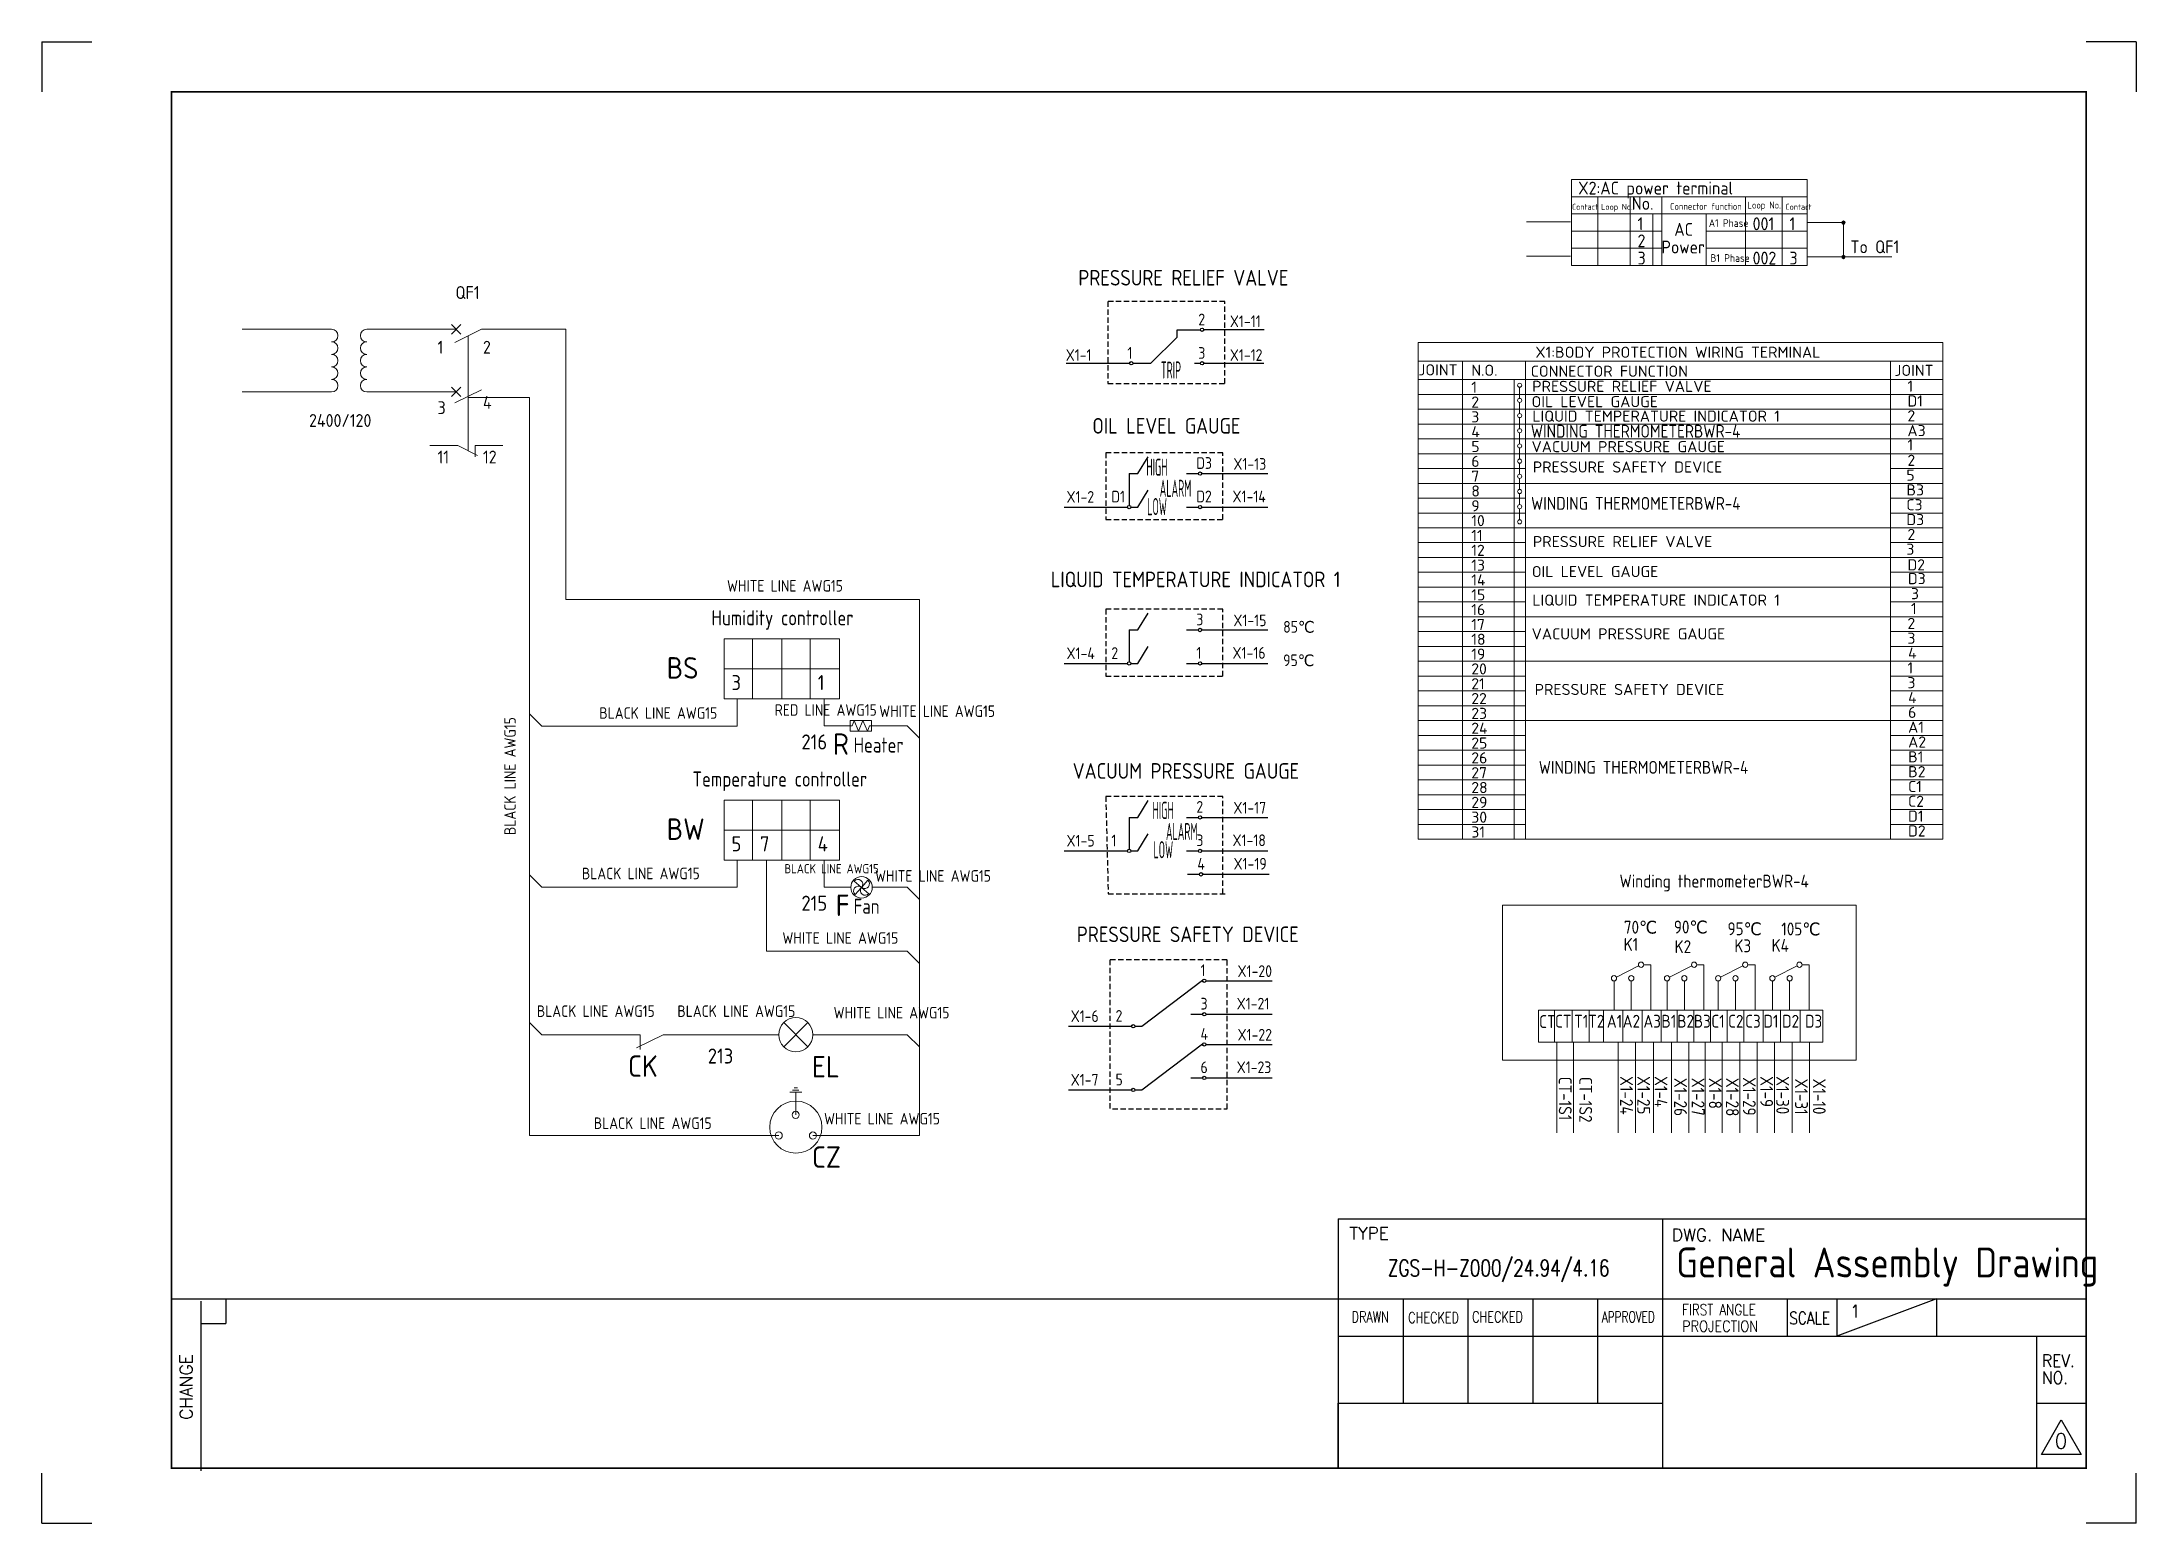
# Model space of a CAD drawing. Header units: millimetres. Extents: x 45841 to 102963, y -329287 to -163666.
# Drawn here: x 60387 to 65270, y -170981 to -167528 of the extents above; entities that cross this region are included whole.
import ezdxf

# ---------------------------------------------------------------- set-up
doc = ezdxf.new("R2010")
doc.units = ezdxf.units.MM
doc.header["$LTSCALE"] = 13
doc.linetypes.add('CENTER', pattern=[50.8, 31.75, -6.35, 6.35, -6.35])
doc.linetypes.add('HIDDEN', pattern=[9.525, 6.35, -3.175])
doc.layers.get('0').update_dxf_attribs({"color": 1, "linetype": 'CENTER'})
doc.layers.add('#标注线', color=3, linetype='Continuous', lineweight=20)
doc.layers.add('铁心', color=3, linetype='Continuous', lineweight=0)
for name, color, linetype in [('1', 4, 'Continuous'), ('2', 3, 'Continuous'), ('4', 2, 'HIDDEN'), ('6文字层', 3, 'Continuous')]:
    doc.layers.add(name, color=color, linetype=linetype)
doc.layers.add('paper', color=254, linetype='Continuous', plot=False)
doc.styles.add('ACISOTS', font='isocp.shx', dxfattribs={"height": 1, "bigfont": 'gbcbig.shx'})
doc.styles.add('ROMANS', font='romans.shx', dxfattribs={"bigfont": 'whgtxt.shx'})
doc.styles.get("Standard").update_dxf_attribs({"font": 'gbenor.shx', "bigfont": 'gbcbig.shx'})
doc.styles.add('WD_IEC', font='ISOCP2.shx', dxfattribs={"width": 0.9, "height": 4, "bigfont": 'gbcbig.shx'})

msp = doc.modelspace()

# ---------------------------------------------------------------- texts
at = {"layer": '#标注线', "style": 'ACISOTS'}
for s, height, p in [('X2:AC power terminal', 30, (63968.866, -167883.643)), ('Contact', 14, (63954.317, -167919.351)), ('Loop No.', 14, (64022.337, -167919.351)), ('No.', 30, (64093.856, -167919.351)), ('Connector function', 16, (64183.113, -167919.351)), ('Loop No.', 16, (64363.56, -167916.43)), ('Contact', 14, (64451.885, -167919.351)), ('1', 30, (64107.266, -167966.778)), ('AC', 30, (64192.932, -167979.95)), ('A1 Phase', 18, (64273.48, -167959.164)), ('001', 30, (64375.519, -167966.778)), ('1', 30, (64461.411, -167966.778)), ('2', 30, (64107.266, -168006.778)), ('Power', 30, (64162.829, -168021.063)), ('To QF1', 30, (64603.398, -168020.516)), ('3', 30, (64107.266, -168046.778)), ('B1 Phase', 18, (64277.26, -168040.662)), ('002', 30, (64375.519, -168046.778)), ('3', 30, (64461.411, -168046.778)), ('QF1', 30, (61351.331, -168127.134)), ('1', 30, (61309.575, -168254.598)), ('2', 30, (61415.439, -168254.598)), ('2400/120', 30, (61009.929, -168425.37)), ('3', 30, (61309.575, -168395.432)), ('4', 30, (61415.439, -168383.071)), ('11', 30, (61309.575, -168510.494)), ('12', 30, (61415.439, -168510.494)), ('BS', 50, (61843.921, -169011.997)), ('3', 35, (61994.867, -169038.82)), ('1', 35, (62195.937, -169038.82)), ('216', 35, (62157.902, -169177.156)), ('R', 50, (62231.448, -169189.62)), ('BW', 50, (61843.921, -169387.878)), ('5', 35, (61994.867, -169414.701)), ('7', 35, (62061.292, -169414.701)), ('4', 35, (62195.937, -169414.701)), ('215', 35, (62157.902, -169553.038)), ('F', 50, (62237.948, -169565.501)), ('CK', 50, (61753.665, -169940.344)), ('213', 35, (61939.596, -169909.329)), ('EL', 50, (62182.47, -169941.697)), ('CZ', 50, (62182.47, -170152.349))]:
    msp.add_text(s, height=height, dxfattribs=at).set_placement(p)
at = {"layer": '#标注线', "width": 1.2}
for s, p in [('X1:BODY PROTECTION WIRING TERMINAL', (63868.971, -168264.209)), ('JOINT', (63596.512, -168305.274)), ('N.O.', (63719.623, -168306.282)), ('CONNECTOR FUNCTION', (63858.242, -168308.542)), ('JOINT', (64706.316, -168306.515)), ('1', (63719.67, -168345.734)), (' PRESSURE RELIEF VALVE', (63844.787, -168343.705)), ('1', (64736.476, -168343.289)), ('2', (63719.67, -168380.294)), ('3', (63719.67, -168414.854)), (' OIL LEVEL GAUGE', (63843.187, -168379.429)), (' LIQUID TEMPERATURE INDICATOR 1', (63845.273, -168413.173)), ('2', (64736.476, -168412.409)), ('D1', (64736.476, -168377.849)), ('4', (63719.67, -168449.414)), ('A3', (64736.476, -168446.969)), ('5', (63719.67, -168483.974)), ('6', (63719.67, -168518.534)), ('VACUUM PRESSURE GAUGE', (63860.026, -168484.351)), ('1', (64736.476, -168480.098)), ('2', (64736.476, -168516.089)), ('7', (63719.67, -168553.094)), ('PRESSURE SAFETY DEVICE', (63863.094, -168531.774)), ('5', (64734.011, -168550.572)), ('8', (63719.67, -168587.654)), ('B3', (64734.011, -168585.132)), ('C3', (64734.011, -168619.692)), ('10', (63719.67, -168656.774)), ('9', (63719.67, -168622.214)), ('D3', (64734.011, -168654.252)), ('11', (63719.67, -168691.334)), (' PRESSURE RELIEF VALVE', (63846.422, -168705.652)), ('2', (64736.476, -168688.889)), ('12', (63719.67, -168725.894)), ('13', (63719.67, -168760.454)), ('3', (64734.011, -168723.372)), ('D2', (64736.476, -168759.77)), ('14', (63719.67, -168795.014)), (' OIL LEVEL GAUGE', (63843.849, -168775.496)), ('D3', (64737.548, -168791.899)), ('15', (63719.67, -168829.574)), ('16', (63719.67, -168864.134)), (' LIQUID TEMPERATURE INDICATOR 1', (63845.273, -168841.969)), ('1', (64744.738, -168861.503)), ('3', (64744.738, -168826.943)), ('17', (63719.67, -168898.694)), ('2', (64736.476, -168896.249)), ('18', (63719.67, -168933.254)), ('VACUUM PRESSURE GAUGE', (63860.346, -168920.679)), ('3', (64736.476, -168930.809)), ('19', (63719.67, -168967.814)), ('20', (63719.67, -169002.374)), ('1', (64736.476, -168999.929)), ('4', (64737.97, -168965.369)), ('21', (63719.67, -169036.934)), ('PRESSURE SAFETY DEVICE', (63867.348, -169050.216)), ('3', (64736.476, -169034.489)), ('22', (63719.67, -169071.494)), ('23', (63719.67, -169106.054)), ('4', (64737.97, -169069.049)), ('6', (64737.97, -169103.609)), ('24', (63719.67, -169140.614)), ('A1', (64737.97, -169138.169)), ('25', (63719.67, -169175.174)), ('A2', (64737.97, -169172.729)), ('26', (63719.67, -169209.734)), ('27', (63719.67, -169244.294)), ('B1', (64737.97, -169207.289)), ('B2', (64737.97, -169241.849)), ('28', (63719.67, -169278.854)), ('C1', (64737.97, -169276.409)), ('29', (63719.67, -169313.414)), ('30', (63719.67, -169347.974)), ('C2', (64737.97, -169310.969)), ('D1', (64737.97, -169345.529)), ('31', (63719.67, -169382.534)), ('D2', (64737.97, -169380.089))]:
    msp.add_text(s, height=25.92, dxfattribs=at).set_placement(p)
at = {"layer": '#标注线', "style": 'WD_IEC', "width": 0.9}
for s, p in [('Humidity controller', (61948.143, -168887.763)), ('Heater', (62279.374, -169184.387)), ('Temperature controller', (61903.943, -169263.644)), ('Fan', (62279.374, -169560.268))]:
    msp.add_text(s, height=35, dxfattribs=at).set_placement(p)
at = {"layer": '#标注线', "attachment_point": 4}
for s, insert, char_height, width in [('WHITE LINE AWG15', (61984.428, -168795.847), 26.88, 594.19806), ('BLACK LINE AWG15', (61686.714, -169092.302), 26.88, 594.19806), ('RED LINE AWG15', (62095.569, -169085.205), 26.88, 594.19806), ('WHITE LINE AWG15', (62339.256, -169087.982), 26.88, 594.19806), ('BLACK LINE AWG15', (61646.066, -169466.315), 26.88, 594.19806), ('BLACK LINE AWG15', (62118.336, -169455.205), 21.504, 475.35845), ('WHITE LINE AWG15', (62329.59, -169471.957), 26.88, 594.19806), ('WHITE LINE AWG15', (62113.538, -169616.697), 26.88, 594.19806), ('BLACK LINE AWG15', (61541.058, -169787.222), 26.88, 594.19806), ('BLACK LINE AWG15', (61868.732, -169787.222), 26.88, 594.19806), ('WHITE LINE AWG15', (62232.924, -169790.73), 26.88, 594.19806), ('BLACK LINE AWG15', (61673.794, -170048.4), 26.88, 594.19806), ('WHITE LINE AWG15', (62210.648, -170037.929), 26.88, 594.19806)]:
    msp.add_mtext(s, dxfattribs=dict(at, insert=insert, char_height=char_height, width=width))
at = {"layer": '#标注线', "insert": (61478.549, -169376.73), "char_height": 26.88, "width": 594.19806, "attachment_point": 4, "rotation": 90}
msp.add_mtext('BLACK LINE AWG15', dxfattribs=at)
at = {"layer": '1', "color": 0}
msp.add_text('General Assembly Drawing', height=69.75072, dxfattribs=at).set_placement((64197.431, -170407.952))
at = {"layer": '2', "ltscale": 0.15}
for s, height, p in [(' PRESSURE RELIEF VALVE', 36.4, (62783.864, -168095.845)), ('2', 27.3, (63083.195, -168188.577)), ('X1-11', 27.3, (63156.864, -168192.808)), ('X1-1', 27.3, (62774.102, -168271.428)), ('1', 27.3, (62917.835, -168266.577)), ('3', 27.3, (63083.195, -168266.577)), ('X1-12', 27.3, (63156.814, -168271.428)), (' OIL LEVEL GAUGE', 36.4, (62816.476, -168441.015)), ('D3', 27.3, (63078.661, -168523.176)), ('D1', 27.3, (62880.527, -168601.518)), ('D2', 27.3, (63078.661, -168601.176)), (' LIQUID TEMPERATURE INDICATOR 1', 36.4, (62719.594, -168799.022)), ('3', 27.3, (63078.661, -168887.803)), ('2', 27.3, (62880.527, -168966.145)), ('1', 27.3, (63078.661, -168965.803)), ('VACUUM PRESSURE GAUGE', 36.4, (62790.321, -169245.445)), ('2', 27.3, (63078.661, -169324.618)), ('1', 27.3, (62880.527, -169402.96)), ('3', 27.3, (63078.661, -169402.618)), ('4', 27.3, (63081.095, -169457.336)), ('PRESSURE SAFETY DEVICE', 36.4, (62800.043, -169626.268)), ('1', 27.3, (63088.383, -169705.442)), ('3', 27.3, (63088.383, -169783.442)), ('2', 27.3, (62890.249, -169811.88)), ('4', 27.3, (63088.383, -169853.751)), ('6', 27.3, (63088.383, -169931.751)), ('5', 27.3, (62890.249, -169960.19))]:
    msp.add_text(s, height=height, dxfattribs=at).set_placement(p)
at = {"layer": '2', "ltscale": 0.15, "width": 0.5}
for s, p in [('TRIP', (62996.023, -168312.816)), ('HIGH', (62961.95, -168539.397)), ('LOW', (62964.088, -168631.092)), ('ALARM', (62993.269, -168588.48)), ('HIGH', (62976.462, -169339.18)), ('ALARM', (63007.782, -169388.263)), ('LOW', (62978.601, -169430.874))]:
    msp.add_text(s, height=40, dxfattribs=at).set_placement(p)
at = {"layer": '2', "color": 3, "ltscale": 0.15}
for s, p in [('X1-13', (63165.025, -168525.278)), ('X1-2', (62775.989, -168602.074)), ('X1-14', (63162.991, -168601.05)), ('X1-15', (63165.025, -168889.906)), ('85℃', (63281.05, -168905.019)), ('X1-4', (62775.989, -168966.702)), ('X1-16', (63162.991, -168965.677)), ('95℃', (63281.05, -168983.019)), ('X1-17', (63165.025, -169326.721)), ('X1-18', (63162.991, -169402.492)), ('X1-5', (62775.989, -169403.517)), ('X1-19', (63165.424, -169457.21)), ('X1-20', (63174.747, -169707.544)), ('X1-21', (63172.713, -169783.316)), ('X1-6', (62785.711, -169812.436)), ('X1-22', (63174.747, -169855.854)), ('X1-23', (63172.713, -169931.625)), ('X1-7', (62785.711, -169960.746))]:
    msp.add_text(s, height=27.3, dxfattribs=at).set_placement(p)
at = {"layer": '2', "color": 0, "style": 'ROMANS'}
for s, height, p in [('TYPE', 29.0628, (63435.457, -170319.411)), ('DWG. NAME', 29.0628, (64186.993, -170323.371)), ('1', 29.063, (64602.316, -170501.135)), ('0', 34.875, (65079.631, -170806.717))]:
    msp.add_text(s, height=height, dxfattribs=at).set_placement(p)
for s, height, width, p in [('ZGS-H-Z000/24.94/4.16', 38.3629, 0.75, (63525.12, -170404.987)), ('DRAWN', 25.5753, 0.75, (63440.657, -170512.636)), ('CHECKED', 25.5753, 0.75, (63572.611, -170514.257)), ('CHECKED', 25.5753, 0.75, (63721.674, -170512.636)), ('APPROVED', 25.5753, 0.7, (64023.924, -170512.636)), ('FIRST ANGLE', 25.57526, 0.8, (64211.121, -170495.982)), ('SCALE', 29.0628, 0.8, (64461.002, -170517.056)), ('PROJECTION', 25.5753, 0.86, (64211.121, -170534.312)), ('REV.', 29.0628, 0.9, (65050.338, -170616.518)), ('NO.', 29.0628, 0.9, (65050.338, -170656.152))]:
    msp.add_text(s, height=height, dxfattribs=dict(at, width=width)).set_placement(p)
msp.add_text('CHANGE', height=29.0628, rotation=90, dxfattribs=at).set_placement((60738.052, -170739.647))
at = {"layer": '铁心'}
for s, p in [('WINDING THERMOMETERBWR-4', (63858.431, -168450.341)), ('WINDING THERMOMETERBWR-4', (63858.97, -168618.532)), ('WINDING THERMOMETERBWR-4', (63876.921, -169233.84)), ('Winding thermometerBWR-4', (64065.236, -169499.014)), ('70℃', (64075.354, -169606.482)), ('K1', (64074.86, -169646.689)), ('90℃', (64191.899, -169606.048)), ('95℃', (64317.045, -169610.198)), ('K4', (64419.793, -169648.993)), ('105℃', (64442.395, -169610.587)), ('K2', (64193.574, -169651.887)), ('K3', (64332.969, -169649.958)), ('CT', (63877.846, -169826.574)), ('CT', (63914.802, -169825.696)), ('T1', (63959.353, -169825.696)), ('T2', (63992.318, -169825.696)), ('A1', (64035.646, -169825.696)), ('A2', (64072.631, -169825.696)), ('A3', (64120.874, -169825.696)), ('B1', (64162.972, -169825.696)), ('B2', (64199.695, -169825.696)), ('B3', (64238.372, -169825.696)), ('C1', (64279.156, -169825.696)), ('C2', (64318.349, -169825.696)), ('C3', (64358.075, -169825.696)), ('D1', (64400.851, -169825.696)), ('D2', (64444.362, -169825.696)), ('D3', (64497.762, -169825.696))]:
    msp.add_text(s, height=30, dxfattribs=at).set_placement(p)
for s, p in [('CT-1S1', (63923.641, -169939.978)), ('CT-1S2', (63971.332, -169940.35)), ('X1-24', (64066.521, -169938.469)), ('X1-25', (64106.521, -169938.469)), ('X1-4', (64147.064, -169938.577)), ('X1-26', (64192.453, -169942.473)), ('X1-27', (64233.37, -169942.473)), ('X1-8', (64273.37, -169942.473)), ('X1-28', (64313.37, -169942.473)), ('X1-29', (64352.823, -169941.218)), ('X1-9', (64393.279, -169938.755)), ('X1-30', (64430.584, -169938.755)), ('X1-31', (64474.276, -169944.342)), ('X1-10', (64515.852, -169944.342))]:
    msp.add_text(s, height=30, rotation=270, dxfattribs=at).set_placement(p)

# ---------------------------------------------------------------- blocks, each defined once
blk = doc.blocks.new('FAN')
for p, q in [((12500.7, 18967.5), (12516.9, 18953.5)), ((12517, 18952), (12502.9, 18935.9)), ((12532.3, 18969.7), (12518.3, 18953.6)), ((12518.4, 18952.1), (12534.5, 18938.1))]:
    blk.add_line(p, q)
for radius in [25, 1]:
    blk.add_circle((12517.6, 18952.8), radius)
for centre, start, end in [((12510.3, 18944.4), 54.0994, 228.9808), ((12509.2, 18960.2), 324.0995, 138.9808), ((12526.1, 18945.5), 144.0995, 318.9808), ((12525, 18961.3), 234.0995, 48.9808)]:
    blk.add_arc(centre, 11.2, start, end)

# ---------------------------------------------------------------- hatches: boundary and pattern name
at = {"layer": '#标注线'}
for points in [[(64583.175, -167949.17, 1), (64591.175, -167949.17, 1)], [(64583.175, -168029.17, 1), (64591.175, -168029.17, 1)]]:
    msp.add_hatch(color=256, dxfattribs=at).paths.add_polyline_path(points)

# ---------------------------------------------------------------- linework, layer by layer
for p, q in [((64502.93, -167848.902), (63952.93, -167848.902)), ((63952.93, -167848.902), (63952.93, -168048.902)), ((64502.93, -167848.902), (64502.93, -168048.902)), ((64502.93, -167888.902), (63952.93, -167888.902)), ((64014.628, -167888.902), (64014.628, -168048.902)), ((64090.337, -167888.902), (64090.337, -168048.902)), ((64163.902, -167888.902), (64163.902, -168048.902)), ((64358.59, -167888.902), (64358.59, -168048.902)), ((64444.482, -167888.902), (64444.482, -168048.902)), ((63951.061, -167947.55), (63848.702, -167947.55)), ((64502.93, -167928.902), (63952.93, -167928.902)), ((64143.19, -167928.902), (64143.19, -168048.902)), ((64267.519, -167928.902), (64267.519, -168048.902)), ((64502.93, -167949.17), (64583.175, -167949.17)), ((64587.175, -167953.17), (64587.175, -168025.17)), ((64163.902, -167968.902), (63952.93, -167968.902)), ((64502.93, -167968.902), (64267.519, -167968.902)), ((63951.061, -168027.55), (63848.702, -168027.55)), ((64163.902, -168008.902), (63952.93, -168008.902)), ((64163.902, -168048.902), (63952.93, -168048.902)), ((64502.93, -168048.902), (64163.902, -168048.902)), ((64502.93, -168008.902), (64267.519, -168008.902)), ((64502.93, -168029.17), (64583.175, -168029.17)), ((64591.175, -168029.17), (64699.853, -168029.17)), ((61062.514, -168197.86), (60853.833, -168197.86)), ((61144.437, -168197.86), (61353.118, -168197.86)), ((61364.103, -168208.845), (61342.133, -168186.875)), ((61364.103, -168186.875), (61342.133, -168208.845)), ((61349.963, -168228.759), (61411.684, -168197.86)), ((61411.684, -168197.86), (61608.953, -168197.86)), ((61608.953, -168197.86), (61608.953, -168827.898)), ((61380.824, -168213.31), (61380.824, -168341.783)), ((64818.84, -168228.568), (63595.932, -168228.568)), ((63595.932, -168228.568), (63595.932, -168937.048)), ((64818.84, -168228.568), (64818.84, -168833.368)), ((64818.84, -168271.768), (63595.932, -168271.768)), ((63698.756, -168271.768), (63698.756, -168937.048)), ((63845.688, -168271.768), (63845.688, -168937.048)), ((64696.93, -168271.768), (64696.93, -169386.328)), ((61062.514, -168343.733), (60853.833, -168343.733)), ((61144.437, -168343.733), (61353.118, -168343.733)), ((61364.103, -168354.718), (61342.133, -168332.748)), ((61364.103, -168332.748), (61342.133, -168354.718)), ((61349.963, -168369.593), (61411.684, -168338.694)), ((61380.824, -168341.783), (61380.824, -168480.845)), ((64818.84, -168314.968), (63595.932, -168314.968)), ((63595.932, -168349.528), (64818.84, -168349.528)), ((63819.768, -168314.968), (63819.768, -168937.048)), ((63832.381, -168332.889), (63832.381, -168358.809)), ((64818.84, -168314.968), (64818.84, -168349.528)), ((61380.824, -168357.08), (61523.979, -168357.08)), ((61523.979, -168357.08), (61523.979, -170077.096)), ((63595.932, -168384.088), (64818.84, -168384.088)), ((63832.381, -168368.277), (63832.381, -168394.197)), ((63595.932, -168418.648), (64818.84, -168418.648)), ((63832.381, -168403.666), (63832.381, -168429.586)), ((63832.381, -168439.054), (63832.381, -168464.974)), ((61356.487, -168468.662), (61291.487, -168468.662)), ((61402.778, -168491.836), (61356.487, -168468.662)), ((61397.001, -168468.662), (61397.001, -168495.44)), ((61397.001, -168468.662), (61462.001, -168468.662)), ((63595.932, -168453.208), (64818.84, -168453.208)), ((63595.932, -168487.768), (64818.84, -168487.768)), ((63832.381, -168474.443), (63832.381, -168500.363)), ((63595.932, -168522.328), (63845.688, -168522.328)), ((63832.381, -168509.831), (63832.381, -168535.751)), ((63832.381, -168545.22), (63832.381, -168571.14)), ((64696.93, -168522.328), (64818.84, -168522.328)), ((63595.932, -168556.888), (64818.84, -168556.888)), ((63595.932, -168591.448), (63845.688, -168591.448)), ((63832.381, -168580.609), (63832.381, -168606.529)), ((64696.93, -168591.448), (64818.84, -168591.448)), ((63595.932, -168626.008), (63845.688, -168626.008)), ((63832.381, -168615.997), (63832.381, -168641.917)), ((64696.93, -168626.008), (64818.84, -168626.008)), ((63595.932, -168660.568), (64696.93, -168660.568)), ((64696.93, -168660.568), (64818.84, -168660.568)), ((63595.932, -168695.128), (63845.688, -168695.128)), ((63595.932, -168729.688), (64696.93, -168729.688)), ((64696.93, -168695.128), (64818.84, -168695.128)), ((64696.93, -168729.688), (64818.84, -168729.688)), ((63595.932, -168764.248), (63845.688, -168764.248)), ((64696.93, -168764.248), (64818.84, -168764.248)), ((61608.953, -168827.898), (62433.06, -168827.898)), ((62433.06, -168827.898), (62433.06, -170077.096)), ((63595.932, -168798.808), (64696.93, -168798.808)), ((63595.932, -168833.368), (63845.688, -168833.368)), ((64696.93, -168798.808), (64818.84, -168798.808)), ((64696.93, -168833.368), (64818.84, -168833.368)), ((64818.84, -168833.368), (64818.84, -169386.328)), ((63595.932, -168867.928), (64696.93, -168867.928)), ((64696.93, -168867.928), (64818.84, -168867.928)), ((62043.853, -168919.407), (62043.853, -169059.424)), ((62112.074, -168919.407), (62112.074, -169059.424)), ((62178.499, -169059.424), (62178.499, -168919.407)), ((63595.932, -168902.488), (63845.688, -168902.488)), ((64696.93, -168902.488), (64818.84, -168902.488)), ((63595.932, -168937.048), (63845.688, -168937.048)), ((63595.932, -168937.048), (63845.688, -168937.048)), ((63595.932, -168937.048), (63595.932, -169386.328)), ((63595.932, -168971.608), (64696.93, -168971.608)), ((63698.756, -168937.048), (63698.756, -169386.328)), ((63819.768, -168937.048), (63819.768, -169386.328)), ((63845.688, -168937.048), (63845.688, -169386.328)), ((64696.93, -168937.048), (64818.84, -168937.048)), ((64696.93, -168937.048), (64818.84, -168937.048)), ((64696.93, -168971.608), (64818.84, -168971.608)), ((61977.428, -168989.416), (62246.719, -168989.416)), ((63595.932, -169006.168), (63845.688, -169006.168)), ((64696.93, -169006.168), (64818.84, -169006.168)), ((62008.265, -169059.424), (62008.265, -169122.577)), ((62211.248, -169059.424), (62211.248, -169122.022)), ((63595.932, -169040.728), (63845.688, -169040.728)), ((63595.932, -169075.288), (63845.688, -169075.288)), ((64696.93, -169040.728), (64818.84, -169040.728)), ((64696.93, -169075.288), (64818.84, -169075.288)), ((61523.979, -169093.9), (61552.656, -169122.577)), ((61552.656, -169122.577), (61776.695, -169122.577)), ((61776.695, -169122.577), (61835.261, -169122.577)), ((61835.261, -169122.577), (62008.265, -169122.577)), ((62211.248, -169122.022), (62275.943, -169122.022)), ((62271.274, -169134.522), (62271.274, -169109.522)), ((62271.274, -169109.522), (62321.274, -169109.522)), ((62275.943, -169122.022), (62271.274, -169122.022)), ((62281.038, -169109.522), (62275.943, -169122.022)), ((62281.038, -169109.522), (62291.228, -169134.522)), ((62301.417, -169109.522), (62291.228, -169134.522)), ((62301.417, -169109.522), (62311.607, -169134.522)), ((62316.702, -169122.022), (62311.607, -169134.522)), ((62316.702, -169122.022), (62404.212, -169122.022)), ((62321.274, -169122.022), (62316.702, -169122.022)), ((62321.274, -169109.522), (62321.274, -169134.522)), ((62404.212, -169122.022), (62432.889, -169150.699)), ((63595.932, -169109.848), (64696.93, -169109.848)), ((64696.93, -169109.848), (64818.84, -169109.848)), ((62321.274, -169134.522), (62271.274, -169134.522)), ((63595.932, -169144.408), (63845.688, -169144.408)), ((63595.932, -169178.968), (63845.688, -169178.968)), ((64696.93, -169144.408), (64818.84, -169144.408)), ((64696.93, -169178.968), (64818.84, -169178.968)), ((63595.932, -169213.528), (63845.688, -169213.528)), ((64696.93, -169213.528), (64818.84, -169213.528)), ((63595.932, -169248.088), (63845.688, -169248.088)), ((64696.93, -169248.088), (64818.84, -169248.088)), ((62043.853, -169295.289), (62043.853, -169435.305)), ((62112.074, -169295.289), (62112.074, -169435.305)), ((62178.499, -169435.305), (62178.499, -169295.289)), ((63595.932, -169282.648), (63845.688, -169282.648)), ((63595.932, -169317.208), (63845.688, -169317.208)), ((64696.93, -169282.648), (64818.84, -169282.648)), ((64696.93, -169317.208), (64818.84, -169317.208)), ((61977.428, -169365.297), (62246.719, -169365.297)), ((63595.932, -169351.768), (63845.688, -169351.768)), ((64696.93, -169351.768), (64818.84, -169351.768)), ((63595.932, -169386.328), (64818.84, -169386.328)), ((61523.979, -169469.781), (61552.656, -169498.458)), ((62008.265, -169435.305), (62008.265, -169498.458)), ((62076.603, -169435.305), (62076.603, -169647.604)), ((62211.248, -169435.305), (62211.248, -169497.904)), ((61552.656, -169498.458), (61776.695, -169498.458)), ((61776.695, -169498.458), (61835.261, -169498.458)), ((61835.261, -169498.458), (62008.265, -169498.458)), ((62211.248, -169497.904), (62273.01, -169497.904)), ((62322.988, -169497.904), (62404.212, -169497.904)), ((62404.212, -169497.904), (62432.889, -169526.581)), ((62076.603, -169647.604), (62273.181, -169647.604)), ((62076.603, -169647.604), (62404.383, -169647.604)), ((62404.383, -169647.604), (62433.06, -169676.281)), ((61523.979, -169813.353), (61552.656, -169842.03)), ((62116.66, -169813.861), (62172.997, -169870.198)), ((62116.66, -169870.198), (62172.997, -169813.861)), ((61552.656, -169842.03), (61782.159, -169842.03)), ((61773.541, -169872.929), (61835.261, -169842.03)), ((61782.159, -169842.03), (61782.159, -169876.924)), ((61835.261, -169842.03), (62104.993, -169842.03)), ((62184.665, -169842.03), (62404.383, -169842.03)), ((62404.383, -169842.03), (62433.06, -169870.707)), ((62130.622, -169975.674), (62158.517, -169975.674)), ((62137.217, -169971.072), (62151.922, -169971.072)), ((62140.757, -169965.953), (62148.382, -169965.953)), ((62144.57, -170028.987), (62144.57, -169975.674)), ((61523.979, -170077.096), (61776.695, -170077.096)), ((61776.695, -170077.096), (61835.261, -170077.096)), ((61835.261, -170077.096), (62104.993, -170077.096)), ((62184.665, -170077.096), (62433.06, -170077.096))]:
    msp.add_line(p, q, dxfattribs=at)
for points in [[(61977.428, -168919.407), (62246.719, -168919.407), (62246.719, -169059.424), (61977.428, -169059.424)], [(61977.428, -169295.289), (62246.719, -169295.289), (62246.719, -169435.305), (61977.428, -169435.305)]]:
    msp.add_lwpolyline(points, close=True, dxfattribs=at)
for centre, radius in [((64587.175, -167949.17), 4), ((64587.175, -168029.17), 4), ((63832.381, -168328.154), 4.734), ((63832.381, -168363.543), 4.734), ((63832.381, -168398.931), 4.734), ((63832.381, -168434.32), 4.734), ((63832.381, -168469.709), 4.734), ((63832.381, -168505.097), 4.734), ((63832.381, -168540.486), 4.734), ((63832.381, -168575.874), 4.734), ((63832.381, -168611.263), 4.734), ((63832.381, -168646.651), 4.734), ((62144.829, -169842.03), 39.836), ((62144.829, -170057.541), 60.736), ((62144.57, -170028.987), 8.3), ((62104.993, -170077.096), 8.347), ((62184.665, -170077.096), 8.3)]:
    msp.add_circle(centre, radius, dxfattribs=at)
for centre, start, end in [((61062.514, -168212.447), 270, 90), ((61144.437, -168212.447), 90, 270), ((61062.514, -168241.622), 270, 90), ((61144.437, -168241.622), 90, 270), ((61062.514, -168270.797), 270, 90), ((61062.514, -168299.971), 270, 90), ((61144.437, -168270.797), 90, 270), ((61144.437, -168299.971), 90, 270), ((61062.514, -168329.146), 270, 90), ((61144.437, -168329.146), 90, 270)]:
    msp.add_arc(centre, 14.587, start, end, dxfattribs=at)
at = {"layer": '1', "color": 0, "const_width": 4.069}
msp.add_lwpolyline([(60689.326, -170852.652), (65153.372, -170852.652), (65153.372, -167644.119), (60689.326, -167644.119), (60689.326, -170852.652)], dxfattribs=at)
at = {"layer": '2', "color": 3, "ltscale": 0.15}
for p, q in [((63033.574, -168216.048), (63033.574, -168198.888)), ((63033.574, -168198.888), (63088.174, -168198.888)), ((63096.024, -168198.268), (63236.369, -168198.268)), ((62972.734, -168276.888), (63033.574, -168216.048)), ((62775.248, -168276.888), (62922.814, -168276.888)), ((62930.614, -168276.888), (62972.734, -168276.888)), ((63073.946, -168276.888), (63088.174, -168276.888)), ((63095.974, -168276.888), (63236.32, -168276.888)), ((62942.177, -168534.096), (62966.629, -168494.729)), ((62921.967, -168534.096), (62942.177, -168534.096)), ((62921.967, -168534.096), (62921.967, -168608.196)), ((62925.867, -168534.096), (62942.177, -168534.096)), ((62925.867, -168534.096), (62942.177, -168534.096)), ((63055.938, -168534.096), (63083.427, -168534.096)), ((63091.227, -168534.096), (63245.664, -168534.096)), ((62942.177, -168612.096), (62966.629, -168572.729)), ((62770.501, -168612.096), (62918.067, -168612.096)), ((62925.867, -168612.096), (62942.177, -168612.096)), ((62925.867, -168612.096), (62942.177, -168612.096)), ((63055.938, -168612.096), (63083.427, -168612.096)), ((63091.227, -168612.096), (63245.664, -168612.096)), ((62942.177, -168898.723), (62966.629, -168859.356)), ((62921.967, -168898.723), (62942.177, -168898.723)), ((62921.967, -168898.723), (62921.967, -168972.823)), ((62925.867, -168898.723), (62942.177, -168898.723)), ((62925.867, -168898.723), (62942.177, -168898.723)), ((63055.938, -168898.723), (63083.427, -168898.723)), ((63091.227, -168898.723), (63245.664, -168898.723)), ((62770.501, -168976.723), (62918.067, -168976.723)), ((62925.867, -168976.723), (62942.177, -168976.723)), ((62925.867, -168976.723), (62942.177, -168976.723)), ((62942.177, -168976.723), (62966.629, -168937.356)), ((63055.938, -168976.723), (63083.427, -168976.723)), ((63091.227, -168976.723), (63245.664, -168976.723)), ((62942.177, -169335.538), (62966.629, -169296.171)), ((62921.967, -169335.538), (62942.177, -169335.538)), ((62921.967, -169335.538), (62921.967, -169409.638)), ((62925.867, -169335.538), (62942.177, -169335.538)), ((62925.867, -169335.538), (62942.177, -169335.538)), ((62942.177, -169413.538), (62966.629, -169374.171)), ((63055.938, -169335.538), (63083.427, -169335.538)), ((63091.227, -169335.538), (63245.664, -169335.538)), ((62770.501, -169413.538), (62918.067, -169413.538)), ((62925.867, -169413.538), (62942.177, -169413.538)), ((62925.867, -169413.538), (62942.177, -169413.538)), ((63055.938, -169413.538), (63083.427, -169413.538)), ((63091.227, -169413.538), (63245.664, -169413.538)), ((63058.372, -169468.256), (63085.86, -169468.256)), ((63093.66, -169468.256), (63248.098, -169468.256)), ((62951.899, -169822.458), (63093.294, -169715.307)), ((63100.949, -169716.362), (63255.386, -169716.362)), ((63065.66, -169794.362), (63093.149, -169794.362)), ((63100.949, -169794.362), (63255.386, -169794.362)), ((62780.223, -169822.458), (62927.789, -169822.458)), ((62935.589, -169822.458), (62951.899, -169822.458)), ((62935.589, -169822.458), (62951.899, -169822.458)), ((62951.899, -169970.768), (63093.294, -169863.617)), ((63100.949, -169864.671), (63255.386, -169864.671)), ((63065.66, -169942.671), (63093.149, -169942.671)), ((63100.949, -169942.671), (63255.386, -169942.671)), ((62780.223, -169970.768), (62927.789, -169970.768)), ((62935.589, -169970.768), (62951.899, -169970.768)), ((62935.589, -169970.768), (62951.899, -169970.768))]:
    msp.add_line(p, q, dxfattribs=at)
at = {"layer": '2', "color": 0}
for p, q in [((63409.604, -170271.396), (65153.372, -170271.396)), ((63409.604, -170271.396), (63409.604, -170852.652)), ((64165.237, -170271.396), (64165.237, -170852.652)), ((60689.326, -170457.398), (65153.372, -170457.398)), ((60757.81, -170463.21), (60757.81, -170858.464)), ((60815.936, -170457.398), (60815.936, -170515.523)), ((63560.73, -170457.398), (63560.73, -170701.15)), ((63711.857, -170457.398), (63711.857, -170701.15)), ((63862.983, -170457.398), (63862.983, -170701.15)), ((64014.11, -170457.398), (64014.11, -170701.15)), ((64455.865, -170457.398), (64455.865, -170544.586)), ((64804.618, -170457.398), (64572.116, -170544.586)), ((64572.116, -170457.398), (64572.116, -170544.586)), ((64804.618, -170457.398), (64804.618, -170544.586)), ((60757.81, -170515.523), (60815.936, -170515.523)), ((63409.604, -170544.586), (64165.237, -170544.586)), ((64165.237, -170544.586), (65153.372, -170544.586)), ((65037.121, -170544.586), (65037.121, -170852.652)), ((63409.604, -170701.15), (64165.237, -170701.15)), ((63409.604, -170852.276), (63409.604, -170701.15)), ((65037.121, -170701.15), (65153.372, -170701.15)), ((65048.746, -170820.668), (65095.246, -170740.127)), ((65095.246, -170740.127), (65141.747, -170820.668)), ((65141.747, -170820.668), (65048.746, -170820.668))]:
    msp.add_line(p, q, dxfattribs=at)
at = {"layer": '2', "color": 3, "ltscale": 0.15}
for centre in [(63092.074, -168198.888), (62926.714, -168276.888), (63092.074, -168276.888), (63087.327, -168534.096), (62921.967, -168612.096), (63087.327, -168612.096), (63087.327, -168898.723), (62921.967, -168976.723), (63087.327, -168976.723), (63087.327, -169335.538), (62921.967, -169413.538), (63087.327, -169413.538), (63089.76, -169468.256), (63097.049, -169716.362), (63097.049, -169794.362), (62931.689, -169822.458), (63097.049, -169864.671), (63097.049, -169942.671), (62931.689, -169970.768)]:
    msp.add_circle(centre, 3.9, dxfattribs=at)
at = {"layer": '4', "ltscale": 0.15}
for p, q in [((62872.114, -168133.091), (62872.114, -168324.308)), ((63145.114, -168133.091), (62872.114, -168133.091)), ((63145.114, -168324.308), (63145.114, -168133.091)), ((62872.114, -168324.308), (63145.114, -168324.308)), ((63140.367, -168485.449), (62867.367, -168485.449)), ((62867.367, -168485.449), (62867.367, -168641.449)), ((63140.367, -168641.449), (63140.367, -168485.449)), ((62867.367, -168641.449), (63140.367, -168641.449)), ((63140.367, -168850.076), (62867.367, -168850.076)), ((62867.367, -168850.076), (62867.367, -169006.076)), ((63140.367, -169006.076), (63140.367, -168850.076)), ((62867.367, -169006.076), (63140.367, -169006.076)), ((63140.367, -169286.891), (62867.367, -169286.891)), ((62867.367, -169286.891), (62873.184, -169513.615)), ((63140.367, -169513.615), (63140.367, -169286.891)), ((62873.184, -169513.615), (63140.367, -169513.615)), ((62873.184, -169513.615), (63146.184, -169513.615)), ((63150.089, -169667.714), (62877.089, -169667.714)), ((62877.089, -169667.714), (62877.089, -170015.072)), ((63150.089, -170015.072), (63150.089, -169667.714)), ((62882.906, -170015.072), (63150.089, -170015.072)), ((62882.906, -170015.072), (63150.089, -170015.072))]:
    msp.add_line(p, q, dxfattribs=at)
at = {"layer": '6文字层', "color": 0}
msp.add_lwpolyline([(65153.372, -168116.625), (65153.372, -168602.105)], dxfattribs=at)
at = {"layer": 'paper', "color": 0}
for p, q in [((60387.073, -167527.867), (60387.073, -167644.119)), ((60387.073, -167527.867), (60503.324, -167527.867)), ((65269.623, -167527.867), (65153.372, -167527.867)), ((65269.623, -167527.867), (65269.623, -167644.119)), ((60387.073, -170980.528), (60387.073, -170864.277)), ((65269.623, -170980.528), (65269.623, -170864.277)), ((60387.073, -170980.528), (60503.324, -170980.528)), ((65269.623, -170980.528), (65153.372, -170980.528))]:
    msp.add_line(p, q, dxfattribs=at)
at = {"layer": '铁心'}
for p, q in [((64616.873, -169539.945), (63792.645, -169539.945)), ((63792.645, -169539.945), (63792.645, -169901.463)), ((64616.873, -169901.463), (64616.873, -169539.945)), ((64052.376, -169784.764), (64052.376, -169716.739)), ((64052.376, -169716.739), (64052.376, -169784.764)), ((64057.857, -169707.806), (64109.832, -169681.393)), ((64092.667, -169716.739), (64092.667, -169784.764)), ((64121.597, -169678.891), (64138.424, -169678.891)), ((64138.424, -169678.891), (64138.424, -169784.764)), ((64176.06, -169784.764), (64176.06, -169716.739)), ((64176.06, -169716.739), (64176.06, -169784.764)), ((64181.541, -169707.806), (64233.516, -169681.393)), ((64216.351, -169716.739), (64216.351, -169784.764)), ((64245.28, -169678.891), (64262.108, -169678.891)), ((64262.108, -169678.891), (64262.108, -169784.764)), ((64295.185, -169784.764), (64295.185, -169716.739)), ((64295.185, -169716.739), (64295.185, -169784.764)), ((64300.666, -169707.806), (64352.642, -169681.393)), ((64335.477, -169716.739), (64335.477, -169784.764)), ((64364.406, -169678.891), (64381.233, -169678.891)), ((64381.233, -169678.891), (64381.233, -169784.764)), ((64421.61, -169784.764), (64421.61, -169716.739)), ((64421.61, -169716.739), (64421.61, -169784.764)), ((64427.091, -169707.806), (64479.067, -169681.393)), ((64461.902, -169716.739), (64461.902, -169784.764)), ((64490.831, -169678.891), (64507.658, -169678.891)), ((64507.658, -169678.891), (64507.658, -169784.764)), ((64539.441, -169784.764), (63876.601, -169784.764)), ((63876.601, -169784.764), (63876.601, -169859.524)), ((63913.702, -169784.764), (63913.702, -169859.524)), ((63913.702, -169784.764), (63913.702, -169859.524)), ((63954.606, -169784.764), (63954.606, -169859.524)), ((63994.116, -169784.764), (63994.116, -169859.524)), ((64028.088, -169784.764), (64028.088, -169859.524)), ((64072.554, -169784.764), (64072.554, -169859.524)), ((64117.942, -169784.764), (64117.942, -169859.524)), ((64162.554, -169784.764), (64162.554, -169859.524)), ((64199.633, -169784.764), (64199.633, -169859.524)), ((64238.131, -169784.764), (64238.131, -169859.524)), ((64277.713, -169784.764), (64277.713, -169859.524)), ((64316.142, -169784.764), (64316.142, -169859.524)), ((64355.335, -169784.764), (64355.335, -169859.524)), ((64399.755, -169784.764), (64399.755, -169859.524)), ((64440.7, -169784.764), (64440.7, -169859.524)), ((64486.041, -169784.764), (64486.041, -169859.524)), ((64539.441, -169784.764), (64539.441, -169859.524)), ((64539.441, -169859.524), (63876.601, -169859.524)), ((63918.979, -169859.524), (63918.979, -170070.624)), ((63957.686, -169859.524), (63957.686, -170070.691)), ((64062.158, -169859.524), (64062.158, -170070.691)), ((64102.158, -169859.524), (64102.158, -170070.691)), ((64144.499, -169859.524), (64144.499, -170070.691)), ((64186.564, -169859.524), (64186.564, -170070.691)), ((64227.14, -169859.524), (64227.14, -170070.691)), ((64264.887, -169859.524), (64264.887, -170070.691)), ((64304.762, -169859.524), (64304.762, -170070.691)), ((64345.89, -169859.524), (64345.89, -170070.691)), ((64385.923, -169859.524), (64385.923, -170070.691)), ((64426.605, -169859.524), (64426.605, -170070.691)), ((64467.529, -169859.524), (64467.529, -170070.691)), ((64508.435, -169859.524), (64508.435, -170070.691)), ((63792.645, -169901.463), (64616.873, -169901.463))]:
    msp.add_line(p, q, dxfattribs=at)
at = {"layer": '铁心', "color": 0}
msp.add_lwpolyline([(65153.372, -169919.647), (65153.372, -169099.663)], dxfattribs=at)
at = {"layer": '铁心'}
for centre in [(64052.376, -169710.591), (64092.667, -169710.591), (64115.448, -169678.891), (64176.06, -169710.591), (64216.351, -169710.591), (64239.132, -169678.891), (64295.185, -169710.591), (64335.477, -169710.591), (64358.258, -169678.891), (64421.61, -169710.591), (64461.902, -169710.591), (64484.683, -169678.891)]:
    msp.add_circle(centre, 6.148, dxfattribs=at)

# ---------------------------------------------------------------- block references
at = {"layer": '#标注线'}
msp.add_blockref('FAN', (49780.386, -188451.461), dxfattribs=at)

msp.set_redraw_order([(e.dxf.handle, doc.entitydb.next_handle()) for e in msp.query("TEXT MTEXT ATTDEF DIMENSION ARC_DIMENSION")])  # texts and dimensions are drawn at this point

doc.saveas('drawing.dxf')
